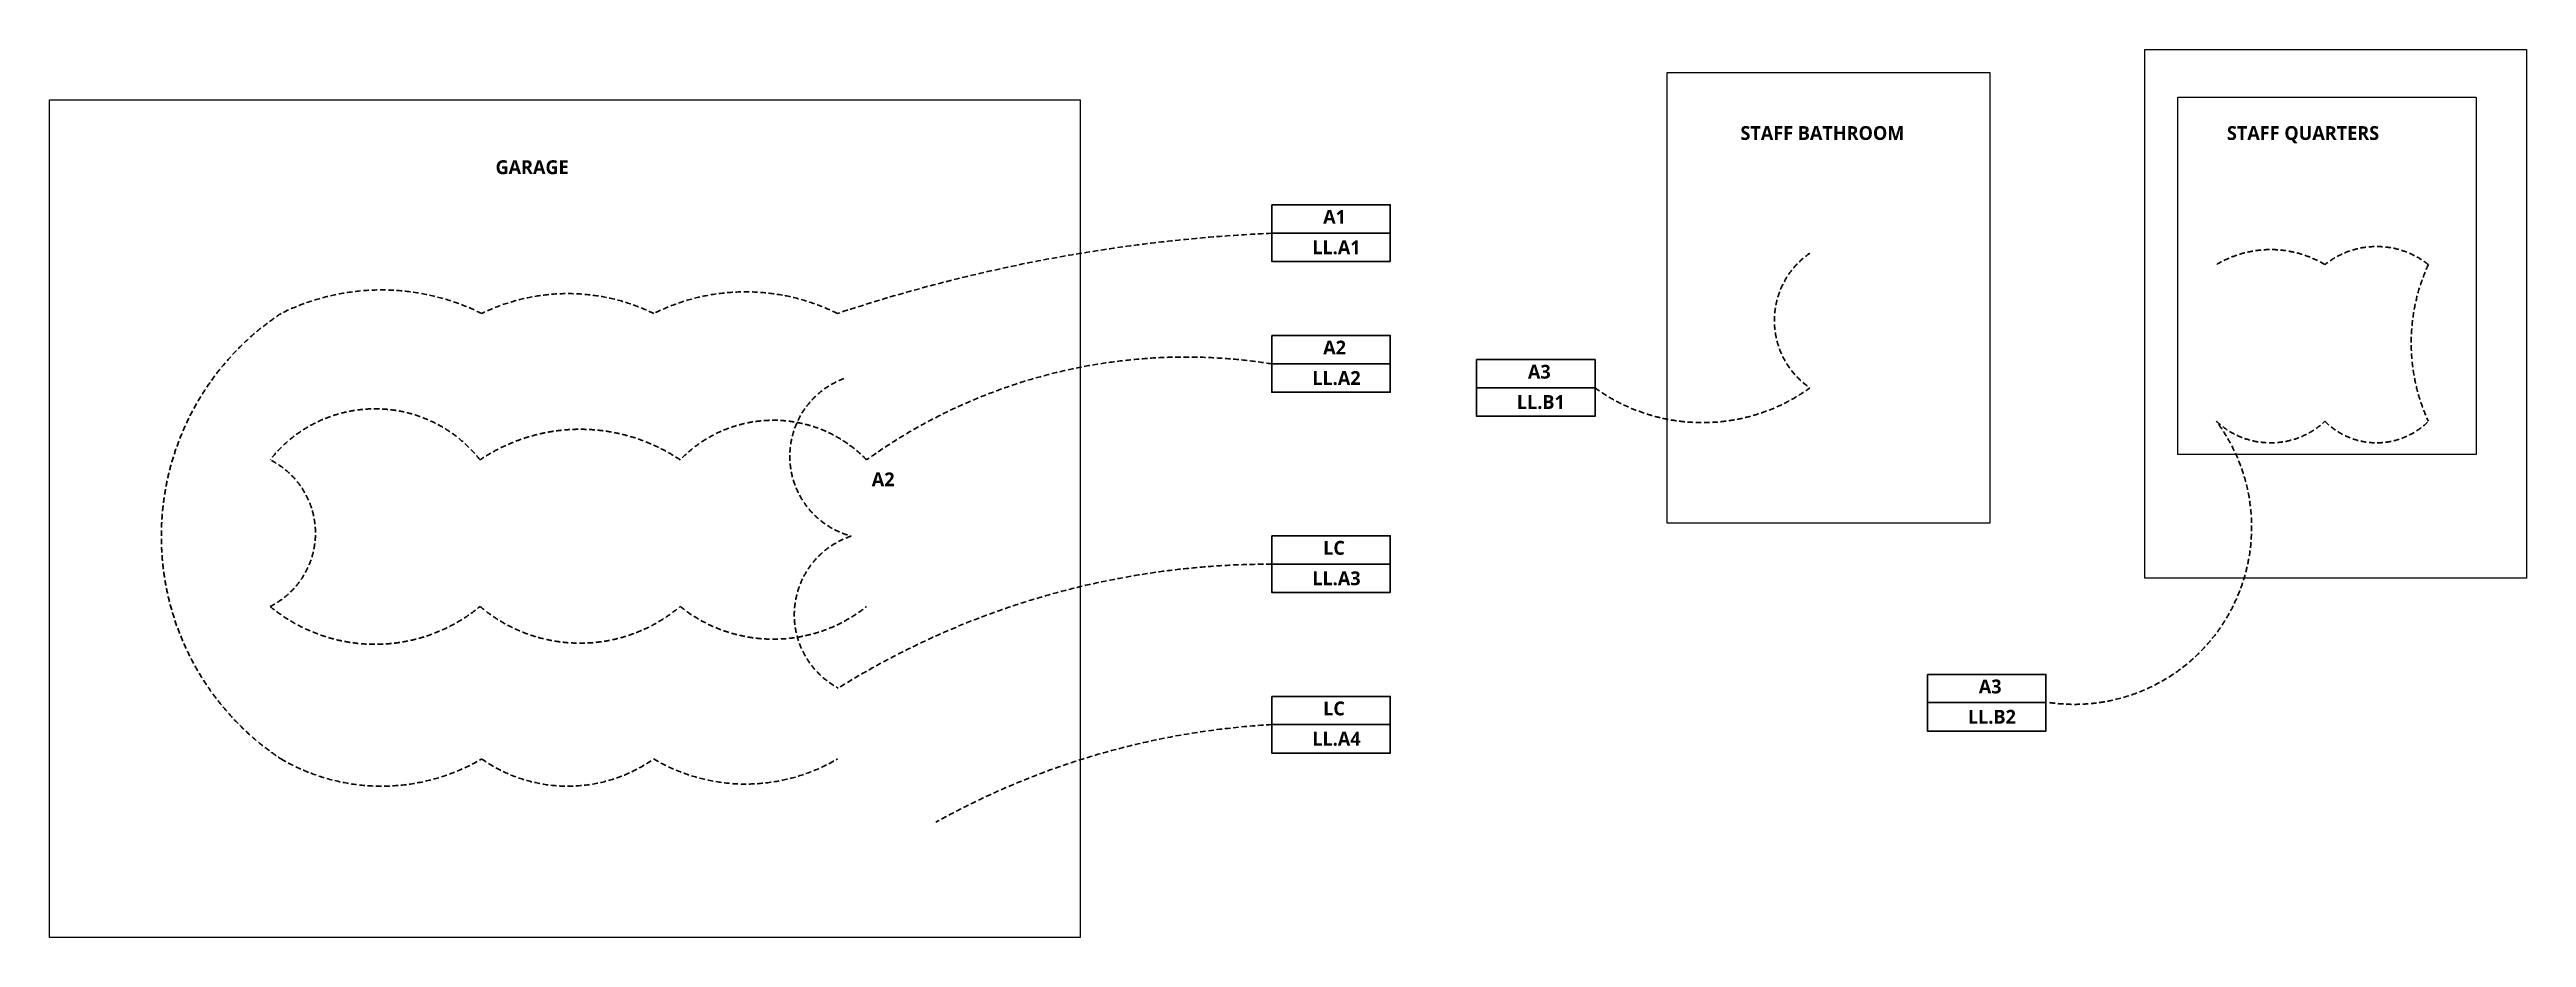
# Model space of a CAD drawing. Header units: millimetres. Extents: x 64505 to 100090, y -15201 to 6358.
# Drawn here: x 66501 to 79906, y 1548 to 6358 of the extents above; entities that cross this region are included whole.
import ezdxf

# ---------------------------------------------------------------- set-up
doc = ezdxf.new("R2010")
doc.units = ezdxf.units.MM
doc.linetypes.add('ACAD_ISO02W100', pattern=[15, 12, -3])
doc.linetypes.add('Dash - Tight', pattern=[4.5, 3, -1.5])
doc.layers.add('0-CountArea', color=152, linetype='Continuous', plot=False)
doc.layers.add('A-LABEL-LGF', color=7, linetype='ACAD_ISO02W100')
doc.layers.add('E-LUM-CIRC', color=5, linetype='Dash - Tight', lineweight=30)
doc.styles.add('1-1', font='Yu Gothic UI Semibold.ttf', dxfattribs={"height": 1.5})

msp = doc.modelspace()

# ---------------------------------------------------------------- texts
at = {"layer": 'A-LABEL-LGF', "ltscale": 10, "char_height": 75, "width": 964.73, "attachment_point": 1, "style": '1-1'}
for s, insert in [('{\\fYu Gothic UI Semibold|b1|i0|c128|p34;STAFF} BATHROOM', (75652, 5943)), ('STAFF QUARTERS', (78285, 5943)), ('GARAGE', (68915, 5758)), ('{\\fYu Gothic UI Semibold|b1|i0|c128|p34;A}2', (70951, 4067))]:
    msp.add_mtext(s, dxfattribs=dict(at, insert=insert))
at = {"layer": 'E-LUM-CIRC', "color": 18, "ltscale": 10, "true_color": 0x000000, "char_height": 75, "width": 964.73, "attachment_point": 1, "style": '1-1'}
for s, insert in [('A1', (73394, 5489)), ('LL.A1', (73335, 5324)), ('{\\fYu Gothic UI Semibold|b1|i0|c128|p34;A}2', (73394, 4781)), ('{\\fYu Gothic UI Semibold|b1|i0|c128|p34;LL.A}2', (73335, 4616)), ('{\\fYu Gothic UI Semibold|b1|i0|c128|p34;A}3', (74502, 4650)), ('{\\fYu Gothic UI Semibold|b1|i0|c128|p34;LL.}B1', (74442, 4486)), ('LC', (73394, 3696)), ('{\\fYu Gothic UI Semibold|b1|i0|c128|p34;LL.A}3', (73335, 3531)), ('LC', (73394, 2826)), ('{\\fYu Gothic UI Semibold|b1|i0|c128|p34;A}3', (76942, 2945)), ('{\\fYu Gothic UI Semibold|b1|i0|c128|p34;LL.B}2', (76883, 2781)), ('{\\fYu Gothic UI Semibold|b1|i0|c128|p34;LL.A}4', (73335, 2662))]:
    msp.add_mtext(s, dxfattribs=dict(at, insert=insert))

# ---------------------------------------------------------------- linework, layer by layer
at = {"layer": '0-CountArea', "ltscale": 10}
for points in [[(77840, 6358), (79906, 6358), (79906, 3495), (77840, 3495)], [(75256, 6233), (77001, 6233), (77001, 3793), (75256, 3793)], [(66501, 6086), (72078, 6086), (72078, 1548), (66501, 1548)], [(78020, 6100), (79633, 6100), (79633, 4165), (78020, 4165)]]:
    msp.add_lwpolyline(points, close=True, dxfattribs=at)
at = {"layer": 'E-LUM-CIRC', "linetype": 'ByBlock', "ltscale": 10}
for p, q in [((73116, 5363), (73757, 5363)), ((73116, 4655), (73757, 4655)), ((74224, 4525), (74865, 4525)), ((73116, 3570), (73757, 3570)), ((76664, 2820), (77305, 2820)), ((73116, 2701), (73757, 2701))]:
    msp.add_line(p, q, dxfattribs=at)
for points in [[(73116, 5517), (73757, 5517), (73757, 5210), (73116, 5210)], [(73116, 4809), (73757, 4809), (73757, 4501), (73116, 4501)], [(74224, 4678), (74865, 4678), (74865, 4371), (74224, 4371)], [(73116, 3724), (73757, 3724), (73757, 3417), (73116, 3417)], [(76664, 2973), (77305, 2973), (77305, 2666), (76664, 2666)], [(73116, 2854), (73757, 2854), (73757, 2547), (73116, 2547)]]:
    msp.add_lwpolyline(points, close=True, dxfattribs=at)
at = {"layer": 'E-LUM-CIRC', "ltscale": 10}
for points in [[(70765, 2515, -0.273801), (69771, 2515, -0.317024), (68840, 2515, -0.271734), (67754, 2515, -0.536823), (67754, 4928, -0.234893), (68840, 4928, -0.23149), (69771, 4928, -0.236266), (70765, 4928, -0.069039), (73116, 5363)], [(76028, 5255, 0.526484), (76028, 4525, -0.323635), (74865, 4525)], [(78228, 5193, -0.276986), (78815, 5193, -0.349101), (79375, 5193, 0.218678), (79375, 4344, -0.416548), (78815, 4344, -0.397811), (78228, 4344, -0.666318), (77325, 2820)], [(70923, 3341, -0.3514), (69914, 3341, -0.367371), (68831, 3341, -0.360728), (67695, 3341, 0.618068), (67695, 4135, -0.487128), (68831, 4135, -0.306162), (69914, 4135, -0.425513), (70923, 4135, -0.198341), (73116, 4655)], [(70800, 4575, 0.730335), (70839, 3722, 0.658981), (70770, 2899, -0.141052), (73116, 3570)], [(71298, 2172, -0.113921), (73116, 2701)]]:
    msp.add_lwpolyline(points, format="xyb", dxfattribs=at)

msp.set_redraw_order([(e.dxf.handle, doc.entitydb.next_handle()) for e in msp.query("TEXT MTEXT ATTDEF DIMENSION ARC_DIMENSION")])  # texts and dimensions are drawn at this point

doc.saveas('drawing.dxf')
